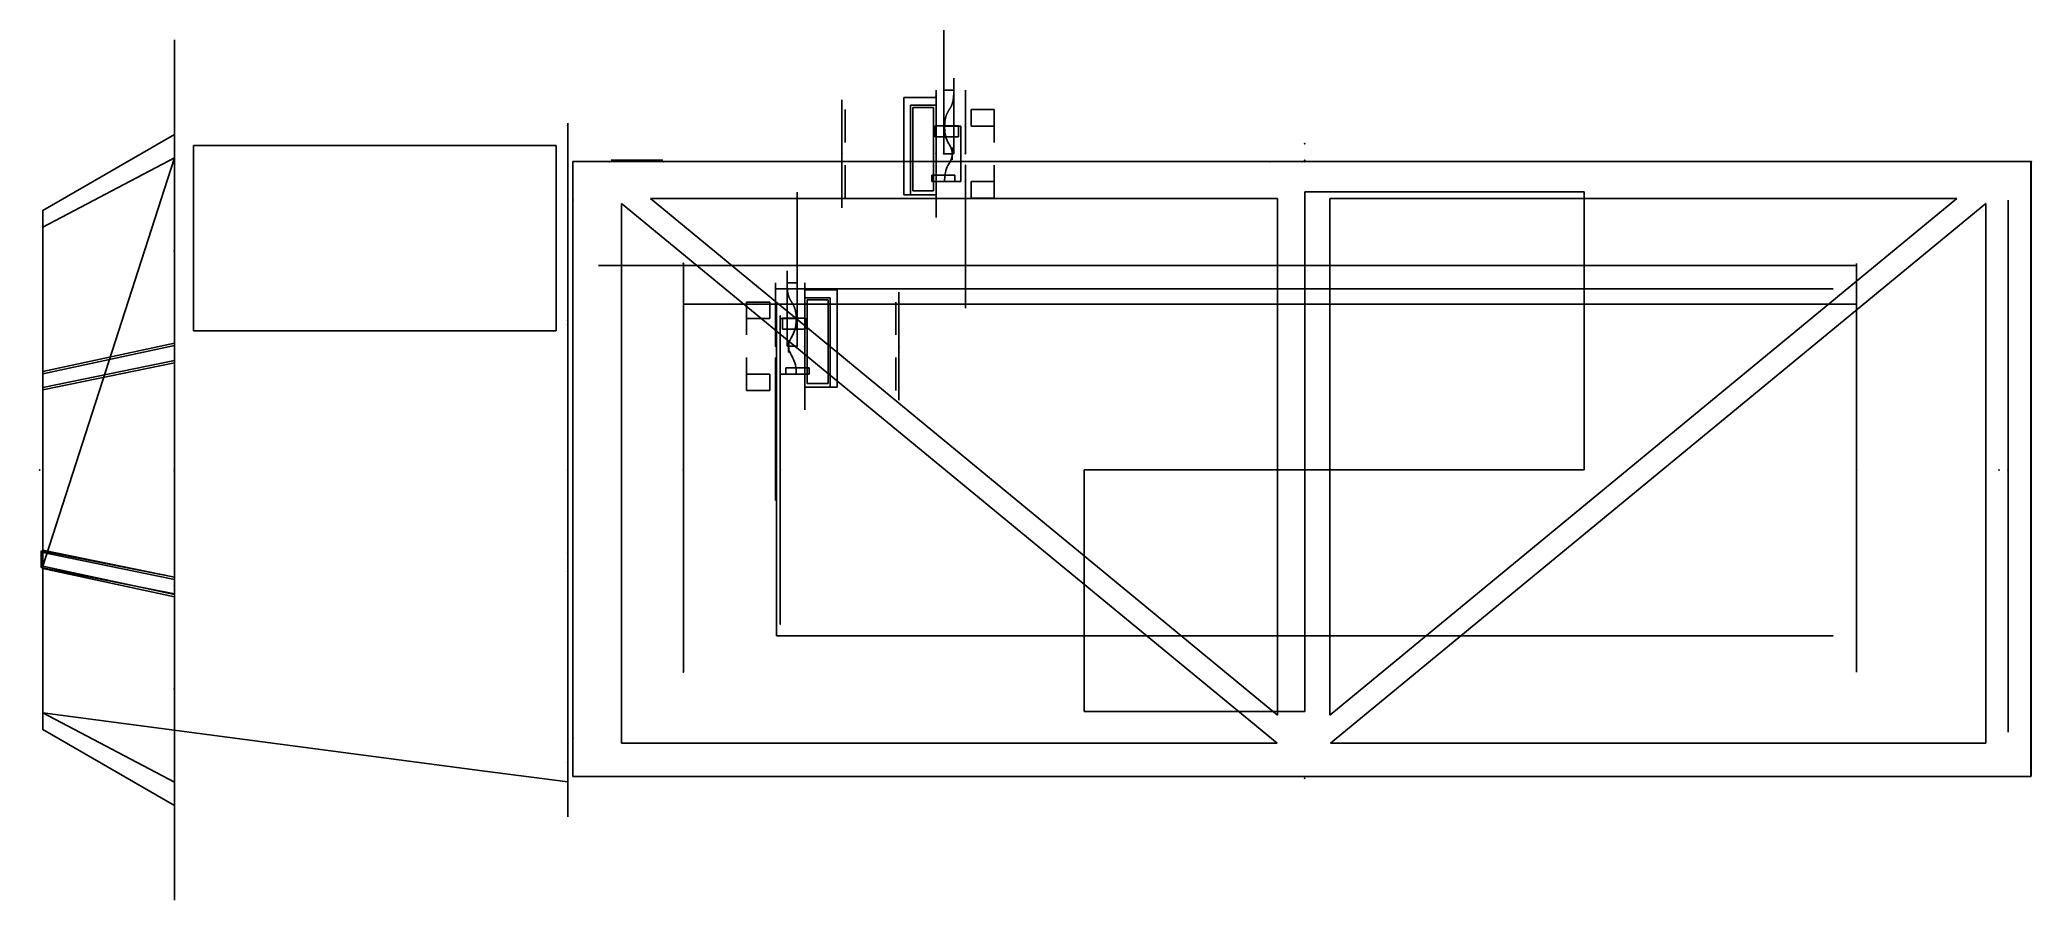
# Model space of a CAD drawing. Header units: centimetres. Extents: x -16.4 to 9.4, y -5.6 to 5.6.
import ezdxf

# ---------------------------------------------------------------- set-up
doc = ezdxf.new("R2010")
doc.units = ezdxf.units.CM
doc.header["$MEASUREMENT"] = 0
for name, color, linetype in [('Contact_Sketch1', 7, 'Continuous'), ('Contact_Sketch2', 7, 'Continuous'), ('Housing_Sketch1', 7, 'Continuous'), ('Housing_Sketch1 (1)', 7, 'Continuous'), ('Housing_Sketch2', 7, 'Continuous'), ('Housing_Sketch2 (1)', 7, 'Continuous'), ('Housing_Sketch4', 7, 'Continuous'), ('Housing_Sketch5', 7, 'Continuous'), ('Housing_Sketch8', 7, 'Continuous'), ('lipo battery 8000 mAh v2_Sketch1', 7, 'Continuous'), ('Test v12_Sketch1', 7, 'Continuous'), ('Test v12_Sketch10', 7, 'Continuous'), ('Test v12_Sketch11', 7, 'Continuous'), ('Test v12_Sketch12', 7, 'Continuous'), ('Test v12_Sketch14', 7, 'Continuous'), ('Test v12_Sketch15', 7, 'Continuous'), ('Test v12_Sketch16', 7, 'Continuous'), ('Test v12_Sketch17', 7, 'Continuous'), ('Test v12_Sketch18', 7, 'Continuous'), ('Test v12_Sketch19', 7, 'Continuous'), ('Test v12_Sketch2', 7, 'Continuous'), ('Test v12_Sketch20', 7, 'Continuous'), ('Test v12_Sketch21', 7, 'Continuous'), ('Test v12_Sketch22', 7, 'Continuous'), ('Test v12_Sketch23', 7, 'Continuous'), ('Test v12_Sketch24', 7, 'Continuous'), ('Test v12_Sketch25', 7, 'Continuous'), ('Test v12_Sketch26', 7, 'Continuous'), ('Test v12_Sketch27', 7, 'Continuous'), ('Test v12_Sketch28', 7, 'Continuous'), ('Test v12_Sketch29', 7, 'Continuous'), ('Test v12_Sketch3', 7, 'Continuous'), ('Test v12_Sketch30', 7, 'Continuous'), ('Test v12_Sketch31', 7, 'Continuous'), ('Test v12_Sketch32', 7, 'Continuous'), ('Test v12_Sketch33', 7, 'Continuous'), ('Test v12_Sketch34', 7, 'Continuous'), ('Test v12_Sketch35', 7, 'Continuous'), ('Test v12_Sketch36', 7, 'Continuous'), ('Test v12_Sketch37', 7, 'Continuous'), ('Test v12_Sketch38', 7, 'Continuous'), ('Test v12_Sketch39', 7, 'Continuous'), ('Test v12_Sketch4', 7, 'Continuous'), ('Test v12_Sketch40', 7, 'Continuous'), ('Test v12_Sketch41', 7, 'Continuous'), ('Test v12_Sketch42', 7, 'Continuous'), ('Test v12_Sketch43', 7, 'Continuous'), ('Test v12_Sketch44', 7, 'Continuous'), ('Test v12_Sketch45', 7, 'Continuous'), ('Test v12_Sketch46', 7, 'Continuous'), ('Test v12_Sketch47', 7, 'Continuous'), ('Test v12_Sketch48', 7, 'Continuous'), ('Test v12_Sketch49', 7, 'Continuous'), ('Test v12_Sketch5', 7, 'Continuous'), ('Test v12_Sketch50', 7, 'Continuous'), ('Test v12_Sketch51', 7, 'Continuous'), ('Test v12_Sketch52', 7, 'Continuous'), ('Test v12_Sketch53', 7, 'Continuous'), ('Test v12_Sketch54', 7, 'Continuous'), ('Test v12_Sketch55', 7, 'Continuous'), ('Test v12_Sketch6', 7, 'Continuous'), ('Test v12_Sketch7', 7, 'Continuous'), ('Test v12_Sketch8', 7, 'Continuous'), ('Test v12_Sketch9', 7, 'Continuous')]:
    doc.layers.add(name, color=color, linetype=linetype)

# ---------------------------------------------------------------- blocks, each defined once
blk = doc.blocks.new('lipobattery8000mAhv2')
at = {"layer": 'lipo battery 8000 mAh v2_Sketch1'}
for p, q in [((6.85, 2.15, -2), (-6.85, 2.15, -2)), ((-6.85, 2.15, 2), (6.85, 2.15, 2)), ((-6.85, 2.15, -2), (-6.85, 2.15, 2)), ((6.85, 2.15, 2), (6.85, 2.15, -2))]:
    blk.add_line(p, q, dxfattribs=at)
blk.add_point((0, 2.15), dxfattribs=at)
blk = doc.blocks.new('Housing')
at = {"layer": 'Housing_Sketch1'}
for p, q in [((-0.04, 0), (-0.04, 0.388)), ((0, 0.465), (0.36, 0.465)), ((0, 0.465), (0, 0)), ((0, 0.388), (0, 0)), ((0, 0.388), (0.36, 0.388)), ((0, 0.365), (0.36, 0.365)), ((0, 0.308), (0.36, 0.308)), ((0.04, 0), (0.04, 0.388)), ((-2, 0), (-0.25, 0)), ((0, 0), (0.04, 0)), ((0.825, 0), (0.668, 0))]:
    blk.add_line(p, q, dxfattribs=at)
for radius in [0.465, 0.388, 0.365, 0.308]:
    blk.add_arc((0.36, 0), radius, 0, 90, dxfattribs=at)
blk.add_point((0, 0), dxfattribs=at)
blk.add_point((0, 0), dxfattribs=at)
at = {"layer": 'Housing_Sketch1 (1)'}
for p, q in [((-0.47, 0.322, 1.6), (-0.7, 0.13, 1.6)), ((0.7, 0.322, 1.6), (-0.47, 0.322, 1.6)), ((0.7, -0.323, 1.6), (0.7, 0.322, 1.6)), ((-0.7, 0.13, 1.6), (-0.7, -0.13, 1.6)), ((-0.063, 0.21, 1.6), (0.062, 0.21, 1.6)), ((-0.063, 0.21, 1.6), (0.062, -0.21, 1.6)), ((-0.063, -0.21, 1.6), (-0.063, 0.21, 1.6)), ((0.062, 0.21, 1.6), (-0.063, -0.21, 1.6)), ((0.062, 0.21, 1.6), (0.062, -0.21, 1.6)), ((-0.7, -0.13, 1.6), (-0.47, -0.323, 1.6)), ((-0.095, -0.21, 1.6), (-0.095, -0.323, 1.6)), ((0.095, -0.21, 1.6), (-0.095, -0.21, 1.6)), ((-0.095, -0.323, 1.6), (0.095, -0.21, 1.6)), ((0.095, -0.323, 1.6), (-0.095, -0.21, 1.6)), ((0.062, -0.21, 1.6), (-0.063, -0.21, 1.6)), ((0.095, -0.323, 1.6), (0.095, -0.21, 1.6)), ((-0.47, -0.323, 1.6), (0.7, -0.323, 1.6)), ((-0.095, -0.323, 1.6), (0.095, -0.323, 1.6))]:
    blk.add_line(p, q, dxfattribs=at)
for centre in [(-0.36, 0, 1.6), (0.36, 0, 1.6)]:
    blk.add_circle(centre, 0.215, dxfattribs=at)
for p in [(0, 0, 1.6), (0, 0, 1.6), (0, -0.266, 1.6)]:
    blk.add_point(p, dxfattribs=at)
at = {"layer": 'Housing_Sketch2'}
for p, q in [((0, 0.25, 0.28), (0, 2, 0.28)), ((0, 0.465, 0.28), (0.36, 0.465, 0.28)), ((0, 0.365, 0.28), (0, 0, 0.28)), ((0.36, 0.365, 0.28), (0, 0.365, 0.28)), ((0.04, 0, 0.28), (0.04, 0.308, 0.28)), ((0.04, 0.308, 0.28), (0.36, 0.308, 0.28)), ((0.18, 0.465, 0.28), (0.65, 0.465, 0.28)), ((0.825, 0, 0.28), (0.825, 0.29, 0.28)), ((0, 0, 0.28), (0.04, 0, 0.28)), ((0, 0, 0.28), (0.725, 0, 0.28)), ((2, 0, 0.28), (0.25, 0, 0.28)), ((0.668, 0, 0.28), (0.725, 0, 0.28))]:
    blk.add_line(p, q, dxfattribs=at)
for centre, radius, end in [((0.36, 0, 0.28), 0.465, 90), ((0.36, 0, 0.28), 0.365, 90), ((0.36, 0, 0.28), 0.308, 90), ((0.65, 0.29, 0.28), 0.175, 90), ((0.36, 0, 0.28), 0.215, 180)]:
    blk.add_arc(centre, radius, 0, end, dxfattribs=at)
blk.add_point((0, 0, 0.28), dxfattribs=at)
at = {"layer": 'Housing_Sketch2 (1)'}
for p, q in [((-0.53, -0.407, 0.38), (0.73, -0.407, 0.38)), ((-0.53, -0.407, 0.8), (-0.53, -0.407, 0.38)), ((-0.53, -0.407, 0.38), (0.63, -0.407, 0.38)), ((0.73, -0.407, 0.8), (-0.53, -0.407, 0.8)), ((-0.53, -0.407, 0.71), (-0.53, -0.407, 0.38)), ((0.63, -0.407, 0.71), (-0.53, -0.407, 0.71)), ((-0.481, -0.407, 0.412), (0.601, -0.407, 0.412)), ((0.601, -0.407, 0.682), (-0.481, -0.407, 0.682)), ((-0.481, -0.407, 0.682), (-0.481, -0.407, 0.412)), ((0.601, -0.407, 0.412), (0.601, -0.407, 0.682)), ((0.63, -0.407, 0.38), (0.63, -0.407, 0.71)), ((0.73, -0.407, 0.38), (0.73, -0.407, 0.8))]:
    blk.add_line(p, q, dxfattribs=at)
blk.add_point((0, -0.407), dxfattribs=at)
at = {"layer": 'Housing_Sketch4'}
for p, q in [((0.08, 0.465, 0.17), (-0.08, 0.465, 0.17)), ((0, 0.465, 0.28), (0.36, 0.465, 0.28)), ((0.36, 0.465, 0.15), (0, 0.465, 0.15)), ((0, 0.465, 0.15), (0, 0.465, 0.28)), ((0.47, 0.465, 0.268), (0.25, 0.465, 0.272)), ((0.36, 0.465, 0.15), (0.825, 0.465, 0.15)), ((0.36, 0.465, 0.15), (0.36, 0.465, 0.28)), ((0.825, 0.465, 0.28), (0.36, 0.465, 0.28)), ((0.98, 0.465, 0.15), (0.67, 0.465, 0.15)), ((0.825, 0.465, 0.28), (0.825, 0.465, 0.15))]:
    blk.add_line(p, q, dxfattribs=at)
blk.add_open_spline([(0.825, 0.465, 0.15), (0.791, 0.465, 0.15), (0.731, 0.465, 0.152), (0.663, 0.465, 0.161), (0.606, 0.465, 0.185), (0.557, 0.465, 0.222), (0.493, 0.465, 0.256), (0.392, 0.465, 0.275), (0.27, 0.465, 0.271), (0.181, 0.465, 0.244), (0.118, 0.465, 0.208), (0.078, 0.465, 0.183), (0.043, 0.465, 0.172), (0.015, 0.465, 0.17), (0, 0.465, 0.17)], degree=5, dxfattribs=at)
blk.add_point((0, 0.465), dxfattribs=at)
at = {"layer": 'Housing_Sketch5'}
for p, q in [((-0.825, 0.29, 0.38), (-0.825, -0.29, 0.38)), ((-0.7, 0.13, 0.38), (-0.47, 0.322, 0.38)), ((0.65, 0.465, 0.38), (-0.65, 0.465, 0.38)), ((-0.53, 0.407, 0.38), (0.73, 0.407, 0.38)), ((-0.47, 0.322, 0.38), (0.7, 0.322, 0.38)), ((0.7, 0.322, 0.38), (0.7, 0, 0.38)), ((0.78, 0.357, 0.38), (0.78, 0, 0.38)), ((0.825, -0.29, 0.38), (0.825, 0.29, 0.38)), ((-0.78, 0, 0.38), (-0.78, 0.157, 0.38)), ((-0.78, 0, 0.38), (-0.7, 0, 0.38)), ((-0.7, 0, 0.38), (-0.7, 0.13, 0.38)), ((-0.7, 0, 0.38), (-0.575, 0, 0.38)), ((-0.145, 0, 0.38), (0.145, 0, 0.38)), ((0, 0, 0.38), (0, 0.14, 0.38)), ((0.7, 0, 0.38), (0.575, 0, 0.38)), ((0.7, 0, 0.38), (0.78, 0, 0.38)), ((-0.65, -0.465, 0.38), (0.65, -0.465, 0.38))]:
    blk.add_line(p, q, dxfattribs=at)
for centre in [(-0.36, 0, 0.38), (0.36, 0, 0.38)]:
    blk.add_circle(centre, 0.215, dxfattribs=at)
for centre, radius, start, end in [((-0.65, 0.29, 0.38), 0.175, 90, 180), ((-0.53, 0.157, 0.38), 0.25, 90, 180), ((0.65, 0.29, 0.38), 0.175, 0, 90), ((0.73, 0.357, 0.38), 0.05, 0, 90), ((-0.65, -0.29, 0.38), 0.175, 180, 270), ((0.65, -0.29, 0.38), 0.175, 270, 0)]:
    blk.add_arc(centre, radius, start, end, dxfattribs=at)
for p in [(0, 0, 0.38), (0, 0, 0.38), (0, 0, 0.38), (0.748, 0, 0.38)]:
    blk.add_point(p, dxfattribs=at)
at = {"layer": 'Housing_Sketch8'}
for p, q in [((-0.36, 0.365, 0.06), (-0.36, 0.365, 0.27)), ((-0.279, 0.365, 0.136), (-0.36, 0.365, 0.136)), ((-0.36, 0.365, 0.136), (-0.36, 0.365, 0.436)), ((-0.36, 0.365, 0.436), (-0.279, 0.365, 0.436)), ((0.36, 0.365, 0.06), (-0.36, 0.365, 0.06)), ((-0.279, 0.365, 0.436), (-0.279, 0.365, 0.136)), ((0.363, 0.365, 0.09), (0.222, 0.365, 0.09)), ((0.222, 0.365, 0.09), (0.222, 0.365, 0.39)), ((0.222, 0.365, 0.39), (0.363, 0.365, 0.39)), ((0.36, 0.365, 0.27), (0.36, 0.365, 0.06)), ((0.363, 0.365, 0.39), (0.363, 0.365, 0.09))]:
    blk.add_line(p, q, dxfattribs=at)
for points in [[(-0.36, 0.365, 0.27), (-0.335, 0.365, 0.27), (-0.29, 0.365, 0.27), (-0.204, 0.365, 0.25), (-0.176, 0.365, 0.238), (-0.122, 0.365, 0.211), (-0.099, 0.365, 0.195), (-0.053, 0.365, 0.176), (-0.03, 0.365, 0.17), (0, 0.365, 0.17)], [(0.36, 0.365, 0.27), (0.335, 0.365, 0.27), (0.29, 0.365, 0.27), (0.204, 0.365, 0.25), (0.176, 0.365, 0.238), (0.122, 0.365, 0.211), (0.099, 0.365, 0.195), (0.053, 0.365, 0.176), (0.03, 0.365, 0.17), (0, 0.365, 0.17)]]:
    blk.add_open_spline(points, degree=3, knots=[-0.4137535, -0.4137535, -0.4137535, -0.4137535, -0.2936128, -0.2936128, -0.2034874, -0.2034874, -0.0907369, -0.0907369, 0, 0, 0, 0], dxfattribs=at)
blk.add_point((0, 0.365), dxfattribs=at)
blk = doc.blocks.new('Contact')
at = {"layer": 'Contact_Sketch1'}
for radius in [0.2135, 0.17]:
    blk.add_circle((0.36, 0), radius, dxfattribs=at)
blk.add_point((0, 0), dxfattribs=at)
at = {"layer": 'Contact_Sketch2'}
for p, q in [((0.5735, 0, -0.375), (0.1465, 0, -0.375)), ((0.1465, 0, 1.56), (0.5735, 0, 1.56)), ((0.5735, 0, -0.375), (0.36, 0, -0.375)), ((0.36, 0, -0.075), (0.5735, 0, -0.075)), ((0.36, 0, -0.375), (0.36, 0, -0.075)), ((0.5735, 0, -0.075), (0.5735, 0, -0.375))]:
    blk.add_line(p, q, dxfattribs=at)
for p in [(0, 0), (0.36, 0), (0.36, 0)]:
    blk.add_point(p, dxfattribs=at)
blk = doc.blocks.new('XT60H-Fv3v1')
at = {"extrusion": (-2.40086e-15, -1, 3.16414e-15)}
for name, rotation in [('Housing', 270.0000000000003), ('Contact', 270.0000000000003), ('Contact', 90.00000000000037)]:
    blk.add_blockref(name, (-8.5, 0, -4.1), dxfattribs=dict(at, rotation=rotation))
blk = doc.blocks.new('XT60H-Mv5v1')
at = {"extrusion": (-2.19626e-16, 1, -1.19349e-15)}
for name, rotation in [('Housing', 89.99999999999962), ('Contact', 89.99999999999962), ('Contact', 269.9999999999996)]:
    blk.add_blockref(name, (8.5, -0.034, 1.638), dxfattribs=dict(at, rotation=rotation))

msp = doc.modelspace()

# ---------------------------------------------------------------- linework, layer by layer
at = {"layer": 'Test v12_Sketch1'}
for p, q in [((7.154, 2.15, 2.804), (-8.056, 2.15, 2.804)), ((-8.056, 2.15, 2.804), (-8.056, 2.15, -2.853)), ((-8.056, 2.15, -2.853), (7.154, 2.15, -2.853)), ((-6.85, 2.15, -2), (-6.85, 2.15, 2)), ((6.85, 2.15, -2), (-6.85, 2.15, -2)), ((-6.85, 2.15, 2), (6.85, 2.15, 2)), ((6.85, 2.15, 2), (6.85, 2.15, -2)), ((7.154, 2.15, -2.853), (7.154, 2.15, 2.804))]:
    msp.add_line(p, q, dxfattribs=at)
msp.add_point((0, 2.15), dxfattribs=at)
at = {"layer": 'Test v12_Sketch10'}
msp.add_point((0, 0, -4), dxfattribs=at)
at = {"layer": 'Test v12_Sketch11'}
msp.add_point((0, 0, 4), dxfattribs=at)
at = {"layer": 'Test v12_Sketch12'}
for p, q in [((-9.49, 3.999, -4), (0.15, 3.999, -4)), ((-9.49, -3.974, -4), (-9.49, 3.999, -4)), ((0.15, 3.999, -4), (4.246, 3.999, -4)), ((4.246, 3.999, -4), (9.412, 3.999, -4)), ((9.412, 3.999, -4), (9.412, -3.974, -4)), ((-8.86, -3.543, -4), (-8.86, 3.457, -4)), ((-0.36, -3.543, -4), (-8.86, 3.457, -4)), ((-8.481, 3.519, -4), (-0.353, -3.181, -4)), ((-8.481, 3.519, -4), (-0.353, 3.519, -4)), ((-0.353, 3.519, -4), (-8.481, 3.519, -4)), ((-0.353, -3.181, -4), (-0.353, 3.519, -4)), ((8.453, 3.519, -4), (0.326, 3.519, -4)), ((8.453, 3.519, -4), (0.326, -3.181, -4)), ((0.326, -3.181, -4), (0.326, 3.519, -4)), ((0.332, -3.543, -4), (8.832, 3.457, -4)), ((8.832, -3.543, -4), (8.832, 3.457, -4)), ((-8.86, -3.543, -4), (-0.36, -3.543, -4)), ((8.832, -3.543, -4), (0.332, -3.543, -4)), ((9.412, -3.974, -4), (-9.49, -3.974, -4))]:
    msp.add_line(p, q, dxfattribs=at)
msp.add_point((0, 0, -4), dxfattribs=at)
at = {"layer": 'Test v12_Sketch14'}
msp.add_point((0, 4), dxfattribs=at)
at = {"layer": 'Test v12_Sketch15'}
msp.add_point((0, -4), dxfattribs=at)
at = {"layer": 'Test v12_Sketch16'}
for p, q in [((-9.488, 4, 4.024), (-9.488, 4, -4.003)), ((-9.488, 4, -4.003), (9.418, 4, -4.003)), ((9.418, 4, 4.024), (-9.488, 4, 4.024)), ((9.418, 4, -4.003), (9.418, 4, 4.024))]:
    msp.add_line(p, q, dxfattribs=at)
msp.add_point((-0.451, 4, -0.024), dxfattribs=at)
at = {"layer": 'Test v12_Sketch17'}
for p, q in [((-9.01, 4, 0.844), (-8.31, 4, 0.844)), ((-8.31, 4, -0.756), (-9.01, 4, -0.756)), ((-9.01, 4, -0.756), (-9.01, 4, 0.844)), ((-8.31, 4, 0.844), (-8.31, 4, -0.756))]:
    msp.add_line(p, q, dxfattribs=at)
msp.add_point((-0.035, 4, 0.011), dxfattribs=at)
at = {"layer": 'Test v12_Sketch18'}
for p, q in [((-8.992, 4.016, -0.448), (-8.992, 4.016, 0.678)), ((-8.759, 4.016, -0.693), (-8.983, 4.016, -0.469)), ((-8.962, 4.016, 0.708), (-8.352, 4.016, 0.708)), ((-8.842, 4.016, -0.072), (-8.442, 4.016, -0.072)), ((-8.842, 4.016, 0.078), (-8.842, 4.016, -0.072)), ((-8.442, 4.016, 0.078), (-8.842, 4.016, 0.078)), ((-8.576, 4.016, -0.702), (-8.738, 4.016, -0.702)), ((-8.331, 4.016, -0.469), (-8.555, 4.016, -0.693)), ((-8.322, 4.016, 0.078), (-8.442, 4.016, 0.078)), ((-8.442, 4.016, -0.072), (-8.322, 4.016, -0.072)), ((-8.322, 4.016, -0.072), (-8.322, 4.016, -0.448)), ((-8.322, 4.016, 0.678), (-8.322, 4.016, 0.078))]:
    msp.add_line(p, q, dxfattribs=at)
at = {"layer": 'Test v12_Sketch18', "extrusion": (2.29678e-14, 1, -5.10703e-14)}
for centre in [(8.657, 0.363, 4.016), (8.657, -0.357, 4.016)]:
    msp.add_circle(centre, 0.217, dxfattribs=at)
for centre, start, end in [((8.962, 0.678, 4.016), 0, 90), ((8.576, -0.672, 4.016), 225, 270), ((8.352, -0.448, 4.016), 180, 225)]:
    msp.add_arc(centre, 0.03, start, end, dxfattribs=at)
at = {"layer": 'Test v12_Sketch18', "extrusion": (4.39024e-14, 1, -3.01357e-14)}
msp.add_arc((8.962, -0.448, 4.016), 0.03, 315, 360, dxfattribs=at)
at = {"layer": 'Test v12_Sketch18', "extrusion": (2.29678e-14, 1, -8.06762e-14)}
msp.add_arc((8.738, -0.672, 4.016), 0.03, 270, 315, dxfattribs=at)
at = {"layer": 'Test v12_Sketch18', "extrusion": (2.29678e-14, 1, -2.14643e-14)}
msp.add_arc((8.352, 0.678, 4.016), 0.03, 90, 180, dxfattribs=at)
at = {"layer": 'Test v12_Sketch18'}
msp.add_point((0, 4.016), dxfattribs=at)
at = {"layer": 'Test v12_Sketch19'}
for p, q in [((-9.556, 4.499, 4.219), (-9.556, 4.499, -4.242)), ((-9.556, 4.142, -5.008), (-9.556, 1.709, -7.049)), ((-9.556, 4.142, 4.985), (-9.556, 1.74, 7.001)), ((-9.556, 3.999, 3.864), (-9.556, 3.999, -4.073)), ((-9.556, 3.71, 4.568), (-9.556, 1.59, 6.442)), ((-9.556, 3.642, -4.839), (-9.556, 1.603, -6.549)), ((-9.556, -1.388, 7.118), (-9.556, 1.419, 7.118)), ((-9.556, 1.388, -7.166), (-9.556, -1.419, -7.166)), ((-9.556, 1.282, -6.666), (-9.556, -1.414, -6.666)), ((-9.556, -1.209, 6.618), (-9.556, 1.126, 6.618)), ((-9.556, -3.642, 4.79), (-9.556, -1.659, 6.454)), ((-9.556, -4.142, 4.96), (-9.556, -1.71, 7.001)), ((-9.556, -4.142, -5.034), (-9.556, -1.74, -7.049)), ((-9.556, -3.762, -4.765), (-9.556, -1.744, -6.542)), ((-9.556, -3.999, -4.24), (-9.556, -3.999, 4.024)), ((-9.556, -4.499, -4.268), (-9.556, -4.499, 4.194))]:
    msp.add_line(p, q, dxfattribs=at)
at = {"layer": 'Test v12_Sketch19', "extrusion": (-1, 0, 0)}
for centre, radius, start, end in [((-3.499, 4.219, 9.556), 1, 130, 180), ((-3.499, -4.242, 9.556), 1, 180, 230), ((-2.999, -4.073, 9.556), 1, 180, 230), ((-2.999, 3.864, 9.556), 1, 135.2797, 180), ((-1.419, 6.618, 9.556), 0.5, 90, 130), ((-1.388, -6.666, 9.556), 0.5, 230, 270), ((-1.282, -6.166, 9.556), 0.5, 230, 270), ((-1.126, 5.918, 9.556), 0.7, 90, 131.4913), ((1.209, 5.918, 9.556), 0.7, 50, 90), ((1.388, 6.618, 9.556), 0.5, 49.9569, 90), ((1.414, -6.166, 9.556), 0.5, 270, 311.3665), ((1.419, -6.666, 9.556), 0.5, 270, 310), ((2.999, 4.024, 9.556), 1, 0, 50), ((3.299, -4.24, 9.556), 0.7, 311.3665, 360), ((3.499, -4.268, 9.556), 1, 310, 0), ((3.499, 4.194, 9.556), 1, 0, 50)]:
    msp.add_arc(centre, radius, start, end, dxfattribs=at)
at = {"layer": 'Test v12_Sketch19'}
for p in [(-9.556, 4.463, -4.15), (-9.556, 1.935, -6.271), (-9.556, 1.889, -6.899), (-9.556, 0, -0.024), (-9.556, -1.078, -7.605), (-9.556, -1.319, -6.916), (-9.556, -3.795, -4.736)]:
    msp.add_point(p, dxfattribs=at)
at = {"layer": 'Test v12_Sketch2'}
for p, q in [((-6.85, -2.15, -2), (6.85, -2.15, -2)), ((6.85, -2.15, 2), (-6.85, -2.15, 2)), ((-6.85, -2.15, 2), (6.85, -2.15, 2)), ((6.85, -2.15, -2), (-6.85, -2.15, -2)), ((-6.85, -2.15, -2), (-6.85, -2.15, 2)), ((-6.85, -2.15, 2), (-6.85, -2.15, -2)), ((6.85, -2.15, -2), (6.85, -2.15, 2)), ((6.85, -2.15, 2), (6.85, -2.15, -2))]:
    msp.add_line(p, q, dxfattribs=at)
msp.add_point((0, -2.15), dxfattribs=at)
at = {"layer": 'Test v12_Sketch20'}
msp.add_point((0, 0), dxfattribs=at)
at = {"layer": 'Test v12_Sketch21'}
msp.add_point((0, 0), dxfattribs=at)
at = {"layer": 'Test v12_Sketch22'}
for p, q in [((-14.656, 1.644, 6.886), (-14.656, 4.046, 4.871)), ((-14.656, 1.419, 6.968), (-16.361, 1.071, 5.983)), ((-14.656, -1.388, 6.968), (-14.656, 1.419, 6.968)), ((-16.361, -1.041, 5.983), (-16.361, 1.071, 5.983)), ((-14.656, -1.388, 6.968), (-16.361, -1.041, 5.983)), ((-14.656, -1.388, 6.968), (-14.656, -3.388, 6.968)), ((-14.656, -1.388, 6.968), (-14.656, -1.613, 6.886))]:
    msp.add_line(p, q, dxfattribs=at)
for p in [(-14.656, 4.046, 4.871), (-14.656, 1.644, 6.886), (-14.656, 1.419, 6.968), (-14.656, 0.015, 6.968), (-14.656, -1.388, 6.968), (-14.656, -1.613, 6.886)]:
    msp.add_point(p, dxfattribs=at)
at = {"layer": 'Test v12_Sketch23'}
for p, q in [((-14.656, 4.046, 4.871), (-14.656, 5.578, 3.585)), ((-14.656, 4.046, 4.871), (-14.656, 4.349, 4.219)), ((-14.656, 4.046, 4.871), (-16.361, 3.147, 4.339)), ((-14.656, 1.644, 6.886), (-14.656, 4.046, 4.871)), ((-14.656, 1.644, 6.886), (-14.656, 4.046, 4.871)), ((-16.361, 1.277, 5.908), (-16.361, 3.147, 4.339)), ((-14.656, 1.644, 6.886), (-16.361, 1.277, 5.908)), ((-16.361, 1.071, 5.983), (-16.361, 1.277, 5.908))]:
    msp.add_line(p, q, dxfattribs=at)
for p in [(-14.656, 4.349, 4.219), (-14.656, 4.046, 4.871), (-14.656, 2.845, 5.878), (-14.656, 1.644, 6.886), (-16.361, 1.071, 5.983)]:
    msp.add_point(p, dxfattribs=at)
at = {"layer": 'Test v12_Sketch24'}
for p, q in [((-16.361, -1.041, 5.983), (-16.361, -1.246, 5.908)), ((-16.361, -1.041, 5.983), (-16.361, -1.246, 5.908)), ((-14.656, -1.388, 6.968), (-16.361, -1.041, 5.983)), ((-16.361, -1.041, 5.983), (-16.361, -1.246, 5.908)), ((-14.656, -1.388, 6.968), (-16.361, -1.041, 5.983)), ((-16.361, -1.041, 5.983), (-16.361, -1.246, 5.908)), ((-14.656, -1.388, 6.968), (-16.361, -1.041, 5.983)), ((-16.361, -1.041, 5.983), (-16.361, -1.246, 5.908)), ((-16.361, -1.041, 5.983), (-16.361, -1.246, 5.908)), ((-16.361, -1.041, 5.983), (-16.361, -1.246, 5.908)), ((-14.656, -1.388, 6.968), (-16.361, -1.041, 5.983)), ((-14.656, -1.613, 6.886), (-16.361, -1.246, 5.908)), ((-16.361, -1.246, 5.908), (-14.656, -1.613, 6.886)), ((-16.361, -1.246, 5.908), (-14.656, -1.613, 6.886)), ((-16.361, -1.246, 5.908), (-14.656, -1.613, 6.886)), ((-14.656, -1.613, 6.886), (-16.361, -1.246, 5.908)), ((-16.361, -1.246, 5.908), (-16.361, -3.147, 4.314)), ((-14.656, -1.613, 6.886), (-14.656, -1.388, 6.968)), ((-14.656, -1.613, 6.886), (-14.656, -1.388, 6.968)), ((-14.656, -1.613, 6.886), (-14.656, -1.388, 6.968)), ((-14.656, -1.388, 6.968), (-14.656, -1.613, 6.886)), ((-14.656, -4.046, 4.845), (-14.656, -1.613, 6.886)), ((-14.656, -1.613, 6.886), (-14.656, -3.145, 5.6)), ((-14.656, -4.046, 4.845), (-16.361, -3.147, 4.314)), ((-14.656, -4.046, 4.845), (-14.656, -5.578, 3.559))]:
    msp.add_line(p, q, dxfattribs=at)
for p in [(-16.361, -1.041, 5.983), (-14.656, -1.388, 6.968), (-14.656, -1.388, 6.968), (-14.656, -1.613, 6.886), (-14.656, -2.829, 5.865), (-14.656, -4.046, 4.845)]:
    msp.add_point(p, dxfattribs=at)
at = {"layer": 'Test v12_Sketch25'}
for p, q in [((-16.361, -3.364, 3.846), (-16.361, -3.147, 4.314)), ((-16.361, -3.364, 3.846), (-16.361, -3.364, -3.921)), ((-14.656, -4.349, 4.194), (-16.361, -3.364, 3.846)), ((-14.656, -4.349, -4.268), (-16.361, -3.364, -3.921)), ((-14.656, -4.349, -4.268), (-14.656, -4.349, -6.268)), ((-14.656, -4.349, 4.194), (-14.656, -4.349, 2.194)), ((-14.656, -4.349, 4.194), (-14.656, -4.349, -4.268))]:
    msp.add_line(p, q, dxfattribs=at)
for p in [(-16.361, -3.147, 4.314), (-14.656, -4.349, -0.037), (-14.656, -4.349, 4.194), (-14.656, -4.349, -4.268)]:
    msp.add_point(p, dxfattribs=at)
at = {"layer": 'Test v12_Sketch26'}
for p, q in [((-14.656, -1.644, -6.935), (-14.656, -0.112, -8.22)), ((-16.361, -1.277, -5.957), (-16.361, -3.147, -4.388)), ((-14.656, -1.644, -6.935), (-16.361, -1.277, -5.957)), ((-14.656, -1.644, -6.935), (-14.656, -4.046, -4.919)), ((-16.361, -3.364, -3.921), (-16.361, -3.147, -4.388)), ((-14.656, -4.046, -4.919), (-16.361, -3.147, -4.388))]:
    msp.add_line(p, q, dxfattribs=at)
for p in [(-14.656, -1.644, -6.935), (-14.656, -2.845, -5.927), (-16.361, -3.364, -3.921), (-14.656, -4.046, -4.919)]:
    msp.add_point(p, dxfattribs=at)
at = {"layer": 'Test v12_Sketch27'}
for p, q in [((-14.656, 1.388, -7.016), (-14.656, 3.388, -7.016)), ((-14.656, 1.388, -7.016), (-16.361, 1.041, -6.032)), ((-14.656, 1.388, -7.016), (-14.656, -1.419, -7.016)), ((-16.361, 1.041, -6.032), (-16.361, -1.071, -6.032)), ((-16.361, -1.277, -5.957), (-16.361, -1.071, -6.032)), ((-16.361, -1.277, -5.957), (-16.361, -1.071, -6.032)), ((-16.361, -1.071, -6.032), (-14.656, -1.419, -7.016)), ((-16.361, -1.277, -5.957), (-16.361, -1.071, -6.032)), ((-16.361, -1.071, -6.032), (-14.656, -1.419, -7.016)), ((-14.656, -1.419, -7.016), (-16.361, -1.071, -6.032)), ((-14.656, -1.644, -6.935), (-16.361, -1.277, -5.957)), ((-14.656, -1.644, -6.935), (-16.361, -1.277, -5.957)), ((-14.656, -1.464, -7), (-14.656, -1.419, -7.016)), ((-14.656, -1.419, -7.016), (-14.656, -1.644, -6.935)), ((-14.656, -1.419, -7.016), (-14.656, -1.644, -6.935)), ((-14.656, -1.419, -7.016), (-14.656, -1.644, -6.935))]:
    msp.add_line(p, q, dxfattribs=at)
for p in [(-14.656, 1.388, -7.016), (-14.656, -0.015, -7.016), (-16.361, -1.277, -5.957), (-14.656, -1.419, -7.016), (-14.656, -1.644, -6.935)]:
    msp.add_point(p, dxfattribs=at)
at = {"layer": 'Test v12_Sketch28'}
for p, q in [((-14.656, 4.046, -4.893), (-16.361, 3.147, -4.362)), ((-14.656, 4.046, -4.893), (-14.656, 1.613, -6.935)), ((-14.656, 4.046, -4.893), (-14.656, 2.514, -6.179)), ((-16.361, 3.147, -4.362), (-16.361, 1.246, -5.957)), ((-14.656, 1.613, -6.935), (-16.361, 1.246, -5.957)), ((-16.361, 1.246, -5.957), (-14.656, 1.613, -6.935)), ((-16.361, 1.246, -5.957), (-14.656, 1.613, -6.935)), ((-14.656, 1.613, -6.935), (-14.656, 1.388, -7.016)), ((-14.656, 1.388, -7.016), (-16.361, 1.041, -6.032)), ((-14.656, 1.388, -7.016), (-16.361, 1.041, -6.032)), ((-16.361, 1.041, -6.032), (-16.361, 1.246, -5.957))]:
    msp.add_line(p, q, dxfattribs=at)
for p in [(-14.656, 4.046, -4.893), (-14.656, 2.829, -5.914), (-14.656, 1.613, -6.935), (-14.656, 1.388, -7.016), (-14.656, 1.388, -7.016), (-16.361, 1.041, -6.032)]:
    msp.add_point(p, dxfattribs=at)
at = {"layer": 'Test v12_Sketch29'}
for p, q in [((-14.656, 4.349, -4.242), (-16.361, 3.364, -3.895)), ((-14.656, 4.349, 4.219), (-16.361, 3.364, 3.872)), ((-14.656, 4.349, 4.219), (-16.361, 3.364, 3.872)), ((-14.656, 4.046, 4.871), (-14.656, 4.349, 4.219)), ((-14.656, 4.349, 4.219), (-14.656, 4.349, -4.242)), ((-14.656, 4.349, 4.219), (-14.656, 4.349, 2.219)), ((-14.656, 4.046, 4.871), (-14.656, 4.349, 4.219)), ((-16.361, 3.147, 4.339), (-14.656, 4.046, 4.871)), ((-16.361, 3.147, 4.289), (-14.656, 4.046, 4.871)), ((-16.361, 3.147, 4.339), (-14.656, 4.046, 4.871)), ((-16.361, 3.364, 3.872), (-16.361, 3.364, -3.895)), ((-16.361, 3.147, 4.339), (-16.361, 3.364, 3.872)), ((-16.361, 3.364, 3.872), (-16.361, 3.147, 4.339)), ((-16.361, 3.364, 3.872), (-16.361, 3.147, 4.339)), ((-16.361, 3.147, 4.339), (-16.361, 3.364, 3.872)), ((-16.361, 3.364, 3.872), (-16.361, 3.147, 4.339)), ((-16.361, 3.147, -4.362), (-16.361, 3.364, -3.895))]:
    msp.add_line(p, q, dxfattribs=at)
for p in [(-14.656, 4.349, -0.011), (-14.656, 4.349, -4.242), (-14.656, 4.349, 4.219), (-14.656, 4.046, 4.871), (-16.361, 3.147, -4.362), (-16.361, 3.147, 4.339)]:
    msp.add_point(p, dxfattribs=at)
at = {"layer": 'Test v12_Sketch3'}
for p, q in [((6.85, 2.15, -2), (-6.85, 2.15, -2)), ((-6.85, 2.15, 2), (6.85, 2.15, 2)), ((-6.85, 2.15, 2), (-6.85, 2.15, -2)), ((6.85, 2.15, 2), (-6.85, 2.15, 2)), ((-6.85, 2.15, -2), (-6.85, 2.15, 2)), ((-6.85, 2.15, -2), (6.85, 2.15, -2)), ((6.85, 2.15, -2), (6.85, 2.15, 2)), ((6.85, 2.15, 2), (6.85, 2.15, -2))]:
    msp.add_line(p, q, dxfattribs=at)
msp.add_point((0, 2.15), dxfattribs=at)
at = {"layer": 'Test v12_Sketch30'}
for p, q in [((-16.361, 3.147, 4.339), (-16.361, 3.364, 3.872)), ((-16.361, 3.364, 3.872), (-16.361, 3.364, -3.895)), ((-16.361, 3.364, -3.895), (-16.361, 3.147, -4.362)), ((-16.361, 3.147, -4.362), (-16.361, 1.246, -5.957)), ((-16.361, 1.277, 5.908), (-16.361, 3.147, 4.339)), ((-16.361, 1.071, 5.983), (-16.361, 1.277, 5.908)), ((-16.361, 1.246, -5.957), (-16.361, 1.041, -6.032)), ((-16.361, -1.041, 5.983), (-16.361, 1.071, 5.983)), ((-16.361, 1.041, -6.032), (-16.361, -1.071, -6.032)), ((-16.361, -1.246, 5.908), (-16.361, -1.041, 5.983)), ((-16.361, -1.071, -6.032), (-16.361, -1.277, -5.957)), ((-16.361, -3.147, 4.314), (-16.361, -1.246, 5.908)), ((-16.361, -1.277, -5.957), (-16.361, -3.147, -4.388)), ((-16.361, -3.147, -4.388), (-16.361, -3.364, -3.921)), ((-16.361, -3.364, 3.846), (-16.361, -3.147, 4.314)), ((-16.361, -3.147, -4.388), (-10.663, -3.899, -3.31)), ((-16.361, -3.364, -3.921), (-16.361, -3.364, 3.846)), ((-10.663, -3.899, -3.31), (-9.556, -4.042, 4.51))]:
    msp.add_line(p, q, dxfattribs=at)
at = {"layer": 'Test v12_Sketch30', "extrusion": (1, 0, 0)}
msp.add_arc((-2.999, 4.024, -9.556), 1.15, 130, 180, dxfattribs=at)
at = {"layer": 'Test v12_Sketch30'}
for p in [(-16.361, 3.364, -3.895), (-16.361, 3.364, 3.872), (-16.361, 3.147, 4.339), (-16.361, 3.147, -4.362), (-16.361, 1.277, 5.908), (-16.361, 1.246, -5.957), (-16.361, 1.071, 5.983), (-16.361, 1.041, -6.032), (-16.4, 0), (-16.361, -1.041, 5.983), (-16.361, -1.071, -6.032), (-16.361, -1.246, 5.908), (-16.361, -1.277, -5.957), (-16.361, -3.147, 4.314), (-16.361, -3.147, -4.388), (-16.361, -3.364, -3.921), (-16.361, -3.364, 3.846)]:
    msp.add_point(p, dxfattribs=at)
at = {"layer": 'Test v12_Sketch31'}
for p, q in [((-16.361, 3.364, 3.872), (-14.656, 4.349, 4.219)), ((-16.361, 3.364, -3.895), (-14.656, 4.349, -4.242)), ((-14.656, 4.349, 4.219), (-14.656, 4.046, 4.871)), ((-14.656, 4.349, -4.242), (-14.656, 4.046, -4.893)), ((-14.656, 4.046, 4.871), (-16.361, 3.147, 4.339)), ((-14.656, 4.046, -4.893), (-16.361, 3.147, -4.362)), ((-16.361, 3.147, 4.339), (-16.361, 3.364, 3.872)), ((-16.361, 3.147, -4.362), (-16.361, 3.364, -3.895)), ((-16.361, 1.246, -5.957), (-14.656, 1.613, -6.935)), ((-14.656, 1.613, -6.935), (-14.656, 1.388, -7.016)), ((-14.656, 1.388, -7.016), (-16.361, 1.041, -6.032)), ((-16.361, 1.041, -6.032), (-16.361, 1.246, -5.957)), ((-14.656, -1.388, 6.968), (-16.361, -1.041, 5.983)), ((-16.361, -1.041, 5.983), (-16.361, -1.246, 5.908)), ((-16.361, -1.071, -6.032), (-14.656, -1.419, -7.016)), ((-16.361, -1.277, -5.957), (-16.361, -1.071, -6.032)), ((-16.361, -1.246, 5.908), (-14.656, -1.613, 6.886)), ((-14.656, -1.644, -6.935), (-16.361, -1.277, -5.957)), ((-14.656, -1.613, 6.886), (-14.656, -1.388, 6.968)), ((-14.656, -1.419, -7.016), (-14.656, -1.644, -6.935)), ((-14.656, -4.046, 4.845), (-16.361, -3.147, 4.314)), ((-16.361, -3.364, -3.921), (-16.361, -3.147, -4.388)), ((-16.361, -3.147, 4.314), (-16.361, -3.364, 3.846)), ((-16.361, -3.147, -4.388), (-14.656, -4.046, -4.919)), ((-16.361, -3.364, 3.846), (-14.656, -4.349, 4.194)), ((-14.656, -4.349, -4.268), (-16.361, -3.364, -3.921)), ((-14.656, -4.046, -4.919), (-14.656, -4.349, -4.268)), ((-14.656, -4.349, 4.194), (-14.656, -4.046, 4.845))]:
    msp.add_line(p, q, dxfattribs=at)
for p in [(-14.656, 4.349, 4.219), (-14.656, 4.349, -4.242), (-14.656, 4.046, 4.871), (-14.656, 4.046, -4.893), (-16.361, 3.364, -3.895), (-16.361, 3.364, 3.872), (-16.361, 3.147, 4.339), (-16.361, 3.147, -4.362), (-14.656, 1.613, -6.935), (-14.656, 1.388, -7.016), (-16.361, 1.246, -5.957), (-16.361, 1.041, -6.032), (0, 0), (-16.361, -1.041, 5.983), (-16.361, -1.071, -6.032), (-16.361, -1.246, 5.908), (-16.361, -1.277, -5.957), (-14.656, -1.388, 6.968), (-14.656, -1.419, -7.016), (-14.656, -1.613, 6.886), (-14.656, -1.644, -6.935), (-14.656, -1.644, -6.935), (-16.361, -3.147, 4.314), (-16.361, -3.147, -4.388), (-16.361, -3.364, 3.846), (-16.361, -3.364, -3.921), (-14.656, -4.046, 4.845), (-14.656, -4.046, -4.919), (-14.656, -4.349, 4.194), (-14.656, -4.349, -4.268)]:
    msp.add_point(p, dxfattribs=at)
at = {"layer": 'Test v12_Sketch32'}
for p, q in [((-14.656, 4.349, 4.219), (-16.361, 3.364, 3.872)), ((-14.656, 4.046, 4.871), (-14.656, 4.349, 4.219)), ((-16.361, 3.147, 4.339), (-14.656, 4.046, 4.871)), ((-16.361, -1.246, 5.908), (-14.656, 4.046, 4.871)), ((-16.361, 3.364, 3.872), (-16.361, 3.147, 4.339)), ((-14.656, 1.644, 6.886), (-16.361, 1.277, 5.908)), ((-16.361, 1.246, -5.957), (-14.656, 1.613, -6.935)), ((-14.656, 1.419, 6.968), (-14.656, 1.644, 6.886)), ((-14.656, 1.613, -6.935), (-14.656, 1.388, -7.016)), ((-16.361, 1.071, 5.983), (-14.656, 1.419, 6.968)), ((-14.656, 1.388, -7.016), (-16.361, 1.041, -6.032)), ((-16.361, 1.277, 5.908), (-16.361, 1.071, 5.983)), ((-16.361, 1.041, -6.032), (-16.361, 1.246, -5.957)), ((-16.361, -1.041, 5.983), (-14.656, -1.388, 6.968)), ((-16.361, -1.246, 5.908), (-16.361, -1.041, 5.983)), ((-14.656, -1.388, 6.968), (-16.361, -1.041, 5.983)), ((-16.361, -1.041, 5.983), (-16.361, -1.246, 5.908)), ((-16.361, -1.041, 5.983), (-14.656, -1.388, 6.968)), ((-14.656, -1.419, -7.016), (-16.361, -1.071, -6.032)), ((-16.361, -1.071, -6.032), (-16.361, -1.277, -5.957)), ((-14.656, -1.613, 6.886), (-16.361, -1.246, 5.908)), ((-14.656, -1.613, 6.886), (-16.361, -1.246, 5.908)), ((-14.656, -1.613, 6.886), (-16.361, -1.246, 5.908)), ((-16.361, -1.277, -5.957), (-14.656, -1.644, -6.935)), ((-14.656, -1.388, 6.968), (-14.656, -1.613, 6.886)), ((-14.656, -1.613, 6.886), (-14.656, -1.388, 6.968)), ((-14.656, -1.644, -6.935), (-14.656, -1.419, -7.016)), ((-16.361, -3.147, -4.388), (-16.361, -3.364, -3.921)), ((-16.361, -3.147, 4.314), (-16.361, -3.364, 3.846)), ((-14.656, -4.046, -4.919), (-16.361, -3.147, -4.388)), ((-14.656, -4.046, 4.845), (-16.361, -3.147, 4.314)), ((-16.361, -3.364, -3.921), (-14.656, -4.349, -4.268)), ((-16.361, -3.364, 3.846), (-14.656, -4.349, 4.194)), ((-14.656, -4.349, 4.194), (-14.656, -4.046, 4.845)), ((-14.656, -4.349, -4.268), (-14.656, -4.046, -4.919))]:
    msp.add_line(p, q, dxfattribs=at)
for p in [(-14.656, 4.349, 4.219), (-14.656, 4.046, 4.871), (-14.656, 4.046, 4.871), (-16.361, 3.364, 3.872), (-16.361, 3.147, 4.339), (-14.656, 1.644, 6.886), (-14.656, 1.613, -6.935), (-14.656, 1.613, -6.935), (-14.656, 1.419, 6.968), (-14.656, 1.419, 6.968), (-14.656, 1.388, -7.016), (-16.361, 1.277, 5.908), (-16.361, 1.246, -5.957), (-16.361, 1.071, 5.983), (-16.361, 1.041, -6.032), (0, 0, 4), (-16.361, -1.041, 5.983), (-16.361, -1.071, -6.032), (-16.361, -1.246, 5.908), (-16.361, -1.277, -5.957), (-14.656, -1.388, 6.968), (-14.656, -1.388, 6.968), (-14.656, -1.388, 6.968), (-14.656, -1.419, -7.016), (-14.656, -1.613, 6.886), (-14.656, -1.613, 6.886), (-14.656, -1.613, 6.886), (-14.656, -1.613, 6.886), (-14.656, -1.613, 6.886), (-14.656, -1.644, -6.935), (-14.656, -1.644, -6.935), (-16.361, -3.147, -4.388), (-16.361, -3.147, 4.314), (-16.361, -3.364, -3.921), (-16.361, -3.364, 3.846), (-14.656, -4.046, -4.919), (-14.656, -4.046, 4.845), (-14.656, -4.349, -4.268), (-14.656, -4.349, -4.268), (-14.656, -4.349, 4.194), (-14.656, -4.349, 4.194)]:
    msp.add_point(p, dxfattribs=at)
at = {"layer": 'Test v12_Sketch33'}
for p, q in [((-14.406, 4.206, 5.062), (-14.406, 1.804, 7.078)), ((-9.706, 4.206, 5.062), (-14.406, 4.206, 5.062)), ((-9.706, 1.804, 7.078), (-9.706, 4.206, 5.062)), ((-14.656, 1.644, 6.886), (-16.361, 1.277, 5.908)), ((-14.656, 1.419, 6.968), (-14.656, 1.644, 6.886)), ((-14.406, 1.804, 7.078), (-9.706, 1.804, 7.078)), ((-16.361, 1.071, 5.983), (-14.656, 1.419, 6.968)), ((-16.361, 1.277, 5.908), (-16.361, 1.071, 5.983)), ((-16.361, -1.246, 5.908), (-16.361, -1.041, 5.983)), ((-16.361, -1.041, 5.983), (-16.361, -1.246, 5.908)), ((-14.656, -1.388, 6.968), (-16.361, -1.041, 5.983)), ((-16.361, -1.246, 5.908), (-14.656, -1.613, 6.886)), ((-14.656, -1.613, 6.886), (-14.656, -1.388, 6.968)), ((-14.656, -1.388, 6.968), (-14.656, -1.613, 6.886))]:
    msp.add_line(p, q, dxfattribs=at)
for p in [(0, 4.231, 5.042), (-14.656, 1.644, 6.886), (-14.656, 1.419, 6.968), (-14.656, 1.419, 6.968), (-16.361, 1.277, 5.908), (-16.361, 1.071, 5.983), (-16.361, -1.041, 5.983), (-16.361, -1.041, 5.983), (-16.361, -1.246, 5.908), (-14.656, -1.388, 6.968), (-14.656, -1.388, 6.968), (-14.656, -1.613, 6.886), (-14.656, -1.613, 6.886)]:
    msp.add_point(p, dxfattribs=at)
at = {"layer": 'Test v12_Sketch34'}
for p, q in [((-14.656, -1.419, -7.016), (-16.361, -1.071, -6.032)), ((-16.361, -1.071, -6.032), (-16.361, -1.277, -5.957)), ((-16.361, -1.277, -5.957), (-14.656, -1.644, -6.935)), ((-14.656, -1.644, -6.935), (-14.656, -1.419, -7.016)), ((-16.361, -3.147, -4.388), (-16.361, -3.364, -3.921)), ((-14.656, -4.046, -4.919), (-16.361, -3.147, -4.388)), ((-16.361, -3.364, -3.921), (-14.656, -4.349, -4.268)), ((-14.656, -4.349, -4.268), (-14.656, -4.046, -4.919))]:
    msp.add_line(p, q, dxfattribs=at)
for p in [(-9.556, 0, -0.024), (-16.361, -1.071, -6.032), (-16.361, -1.277, -5.957), (-14.656, -1.419, -7.016), (-14.656, -1.644, -6.935), (-16.361, -3.147, -4.388), (-16.361, -3.364, -3.921), (-14.656, -4.046, -4.919), (-14.656, -4.349, -4.268)]:
    msp.add_point(p, dxfattribs=at)
at = {"layer": 'Test v12_Sketch35'}
for p, q in [((-16.382, -1.264, 5.952), (-16.382, -1.046, 6.031)), ((-16.382, -1.046, 6.031), (-14.656, -1.388, 6.968)), ((-14.656, -1.605, 6.889), (-16.382, -1.264, 5.952)), ((-14.656, -1.388, 6.968), (-16.361, -1.041, 5.983)), ((-16.361, -1.041, 5.983), (-16.361, -1.246, 5.908)), ((-14.656, -1.388, 6.968), (-16.361, -1.041, 5.983)), ((-16.361, -1.041, 5.983), (-16.361, -1.246, 5.908)), ((-14.656, -1.388, 6.968), (-16.361, -1.041, 5.983)), ((-16.361, -1.041, 5.983), (-16.361, -1.246, 5.908)), ((-16.361, -1.246, 5.908), (-14.656, -1.613, 6.886)), ((-16.361, -1.246, 5.908), (-14.656, -1.613, 6.886)), ((-16.361, -1.246, 5.908), (-14.656, -1.613, 6.886)), ((-16.361, -1.246, 5.908), (-14.656, -1.613, 6.886)), ((-14.656, -1.613, 6.886), (-14.656, -1.388, 6.968)), ((-14.656, -1.613, 6.886), (-14.656, -1.388, 6.968)), ((-14.656, -1.388, 6.968), (-14.656, -1.605, 6.889)), ((-14.656, -1.613, 6.886), (-14.656, -1.388, 6.968)), ((-14.656, -1.613, 6.886), (-14.656, -1.388, 6.968))]:
    msp.add_line(p, q, dxfattribs=at)
for p in [(-16.361, -1.041, 5.983), (-16.361, -1.246, 5.908), (-16.361, -1.246, 5.908), (-16.361, -1.246, 5.908), (-16.361, -1.246, 5.908), (-14.656, -1.388, 6.968), (-14.656, -1.501, 6.927), (-14.656, -1.613, 6.886), (-14.656, -1.613, 6.886)]:
    msp.add_point(p, dxfattribs=at)
at = {"layer": 'Test v12_Sketch36'}
msp.add_point((0, 0), dxfattribs=at)
at = {"layer": 'Test v12_Sketch37'}
msp.add_point((0, 0), dxfattribs=at)
at = {"layer": 'Test v12_Sketch38'}
msp.add_point((0, 0), dxfattribs=at)
at = {"layer": 'Test v12_Sketch39'}
for p, q in [((9.418, -3.974, 4.025), (9.418, 4, 4.025)), ((9.418, 4, -4.003), (9.418, -3.974, -4.003)), ((9.418, 4, 4.025), (9.418, 4, -4.003)), ((9.418, -3.974, -4.003), (9.418, -3.974, 4.025))]:
    msp.add_line(p, q, dxfattribs=at)
for p in [(9.418, 4, -4.003), (9, 0)]:
    msp.add_point(p, dxfattribs=at)
at = {"layer": 'Test v12_Sketch4', "extrusion": (-1, 0, 0)}
for centre in [(0, 0.6, 6.8), (0, -0.6, 6.8)]:
    msp.add_circle(centre, 0.3, dxfattribs=at)
for start_param, end_param in [(0, 3.141593), (3.141593, 6.283185)]:
    msp.add_ellipse((-6.8, 0), major_axis=(0, 0, 2.6), ratio=0.769231, start_param=start_param, end_param=end_param, dxfattribs=at)
at = {"layer": 'Test v12_Sketch4'}
msp.add_point((-6.8, 0), dxfattribs=at)
at = {"layer": 'Test v12_Sketch40'}
msp.add_point((9, 0), dxfattribs=at)
at = {"layer": 'Test v12_Sketch41'}
msp.add_point((0, 0), dxfattribs=at)
at = {"layer": 'Test v12_Sketch42'}
for p, q in [((-8.056, 2.65, 2.804), (-8.056, 2.65, -2.853)), ((-8.056, 2.65, -0.996), (-8.056, 2.312, -0.996)), ((-8.056, 2.312, 0.928), (-8.056, 2.65, 0.928)), ((-8.056, 2.65, 0.928), (-8.056, 2.65, -0.996)), ((-8.056, 2.312, -0.996), (-8.056, 2.312, 0.928)), ((-8.056, 2.312, -0.996), (-8.056, 0.071, -0.996)), ((-8.056, 0.071, -2.309), (-8.056, 2.312, -2.309)), ((-8.056, 2.312, -2.309), (-8.056, 2.312, -0.996)), ((-6.85, 2.15, 2), (-6.85, -2.15, 2)), ((-6.85, -2.15, -2), (-6.85, 2.15, -2)), ((-6.85, 2.15, -2), (-6.85, 2.15, 2)), ((-8.056, 0.071, -0.996), (-8.056, 0.071, -2.309)), ((-6.85, -2.15, 2), (-6.85, -2.15, -2))]:
    msp.add_line(p, q, dxfattribs=at)
at = {"layer": 'Test v12_Sketch42', "extrusion": (1, 0, 0)}
msp.add_circle((0, -0.024, -8.056), 2.5, dxfattribs=at)
at = {"layer": 'Test v12_Sketch42'}
msp.add_point((-6.85, 0), dxfattribs=at)
at = {"layer": 'Test v12_Sketch43'}
for p, q in [((9.418, 4, -4.003), (-9.488, 4, -4.003)), ((-9.488, 4, -4.003), (-9.488, 4, 4.024)), ((-9.488, 4, 4.024), (9.118, 4, 4.024)), ((9.118, 4, 4.025), (9.418, 4, 4.025)), ((9.118, 4, 4.024), (9.118, 4, 4.025)), ((9.418, 4, 4.025), (9.418, 4, -4.003))]:
    msp.add_line(p, q, dxfattribs=at)
at = {"layer": 'Test v12_Sketch43', "extrusion": (0, 1, 0)}
for centre in [(8.657, 0.363, 4), (8.657, 0.363, 4), (8.657, -0.357, 4), (8.657, -0.357, 4)]:
    msp.add_circle(centre, 0.217, dxfattribs=at)
at = {"layer": 'Test v12_Sketch43'}
msp.add_point((0, 4), dxfattribs=at)
at = {"layer": 'Test v12_Sketch44'}
for p, q in [((-9.488, 4, -4.003), (-9.488, 4, 4.024)), ((-9.488, 4, 4.024), (9.118, 4, 4.024)), ((9.418, 4, -4.003), (-9.488, 4, -4.003)), ((-8.31, 4, 0.844), (-9.01, 4, 0.844)), ((-9.01, 4, 0.844), (-9.01, 4, -0.756)), ((-9.01, 4, -0.756), (-8.31, 4, -0.756)), ((-8.31, 4, -0.756), (-8.31, 4, 0.844)), ((9.118, 4, 4.024), (9.118, 4, 4.025)), ((9.118, 4, 4.025), (9.418, 4, 4.025)), ((9.418, 4, 4.025), (9.418, 4, -4.003))]:
    msp.add_line(p, q, dxfattribs=at)
at = {"layer": 'Test v12_Sketch44', "extrusion": (0, 1, 0)}
for centre in [(8.657, 0.363, 4), (8.657, -0.357, 4)]:
    msp.add_circle(centre, 0.217, dxfattribs=at)
at = {"layer": 'Test v12_Sketch44'}
for p in [(-9.01, 4, -0.756), (-8.31, 4, 0.844), (0, 4)]:
    msp.add_point(p, dxfattribs=at)
at = {"layer": 'Test v12_Sketch45'}
for p, q in [((-8.056, 2.65, -0.996), (-9.156, 2.65, -0.996)), ((-9.156, 2.65, -0.996), (-9.156, 2.65, 0.928)), ((-9.156, 2.65, 0.928), (-8.056, 2.65, 0.928)), ((-8.056, 2.65, 0.928), (-8.056, 2.65, 2.804)), ((7.154, 2.65, -2.853), (-8.056, 2.65, -2.853)), ((-8.056, 2.65, -2.853), (-8.056, 2.65, -0.996)), ((-8.056, 2.65, 2.804), (7.154, 2.65, 2.804)), ((7.154, 2.65, 2.804), (7.154, 2.65, -2.853))]:
    msp.add_line(p, q, dxfattribs=at)
at = {"layer": 'Test v12_Sketch45', "extrusion": (0, 1, 0)}
for centre in [(8.503, -0.39, 2.65), (8.502, 0.315, 2.65)]:
    msp.add_circle(centre, 0.2, dxfattribs=at)
at = {"layer": 'Test v12_Sketch45'}
msp.add_point((0, 2.65), dxfattribs=at)
at = {"layer": 'Test v12_Sketch46'}
for p, q in [((9.418, 4, -4.003), (-9.488, 4, -4.003)), ((-9.488, 4, 4.024), (9.118, 4, 4.024)), ((-9.488, 4, -4.003), (-9.488, 4, 4.024)), ((9.118, 4, 4.024), (9.118, 4, 4.025)), ((9.118, 4, 4.025), (9.418, 4, 4.025)), ((9.418, 4, 4.025), (9.418, 4, -4.003))]:
    msp.add_line(p, q, dxfattribs=at)
at = {"layer": 'Test v12_Sketch46', "extrusion": (0, 1, 0)}
for centre in [(8.657, 0.363, 4), (8.657, -0.357, 4), (8.657, -0.357, 4)]:
    msp.add_circle(centre, 0.217, dxfattribs=at)
at = {"layer": 'Test v12_Sketch46'}
msp.add_point((0, 4), dxfattribs=at)
at = {"layer": 'Test v12_Sketch47'}
for p, q in [((-8.31, 4, -0.756), (-9.01, 4, -0.756)), ((-8.102, 4, 0.743), (-8.896, 4, 0.743)), ((-8.896, 4, 0.743), (-8.896, 4, -0.756)), ((-8.896, 4, -0.756), (-8.102, 4, -0.756)), ((-8.102, 4, -0.756), (-8.102, 4, 0.743))]:
    msp.add_line(p, q, dxfattribs=at)
msp.add_point((-0.035, 4, 0.011), dxfattribs=at)
at = {"layer": 'Test v12_Sketch48'}
for p, q in [((-9.556, 3.949, -4.073), (-9.556, 3.949, 3.864)), ((-9.556, 3.675, 4.531), (-9.556, 1.557, 6.405)), ((-9.556, 1.571, -6.511), (-9.556, 3.61, -4.8)), ((-9.556, -1.414, -6.616), (-9.556, 1.282, -6.616)), ((-9.556, 1.126, 6.568), (-9.556, -1.209, 6.568)), ((-9.556, -1.627, 6.416), (-9.556, -3.61, 4.752)), ((-9.556, -3.729, -4.728), (-9.556, -1.711, -6.504)), ((-9.556, -3.949, 4.024), (-9.556, -3.949, -4.24))]:
    msp.add_line(p, q, dxfattribs=at)
at = {"layer": 'Test v12_Sketch48', "extrusion": (1, 0, 0)}
for centre, radius, start, end in [((2.999, -4.073, -9.556), 0.95, 310, 360), ((2.999, 3.864, -9.556), 0.95, 360, 44.6219), ((1.282, -6.166, -9.556), 0.45, 270, 310), ((1.126, 5.918, -9.556), 0.65, 48.5087, 90), ((-1.209, 5.918, -9.556), 0.65, 90, 130), ((-1.414, -6.166, -9.556), 0.45, 228.6335, 270), ((-2.999, 4.024, -9.556), 0.95, 130, 180), ((-3.299, -4.24, -9.556), 0.65, 180, 228.6335)]:
    msp.add_arc(centre, radius, start, end, dxfattribs=at)
at = {"layer": 'Test v12_Sketch48'}
msp.add_point((-9.556, 0), dxfattribs=at)
at = {"layer": 'Test v12_Sketch49'}
for p, q in [((7.155, 2.679, -2.839), (7.155, 2.679, 2.818)), ((7.155, 2.679, 2.818), (7.155, -2.621, 2.818)), ((7.155, -2.621, -2.839), (7.155, 2.679, -2.839)), ((7.155, -2.621, 2.818), (7.155, -2.621, -2.839))]:
    msp.add_line(p, q, dxfattribs=at)
msp.add_point((7.155, 0), dxfattribs=at)
at = {"layer": 'Test v12_Sketch5'}
msp.add_point((-6.8, 0), dxfattribs=at)
at = {"layer": 'Test v12_Sketch50'}
for p, q in [((-9.556, 3.949, -4.073), (-9.556, 3.949, 3.864)), ((-9.556, 3.675, 4.531), (-9.556, 1.557, 6.405)), ((-9.556, 1.571, -6.511), (-9.556, 3.61, -4.8)), ((-9.556, -1.414, -6.616), (-9.556, 1.282, -6.616)), ((-9.556, 1.126, 6.568), (-9.556, -1.209, 6.568)), ((-9.556, -1.627, 6.416), (-9.556, -3.61, 4.752)), ((-9.556, -3.729, -4.728), (-9.556, -1.711, -6.504)), ((-9.556, -3.949, 4.024), (-9.556, -3.949, -4.24))]:
    msp.add_line(p, q, dxfattribs=at)
at = {"layer": 'Test v12_Sketch50', "extrusion": (1, 0, 0)}
for centre in [(2.026, 0.558, -9.556), (-3.337, 1.467, -9.556)]:
    msp.add_circle(centre, 0.5, dxfattribs=at)
for centre, radius, start, end in [((2.999, -4.073, -9.556), 0.95, 310, 360), ((2.999, 3.864, -9.556), 0.95, 360, 44.6219), ((1.282, -6.166, -9.556), 0.45, 270, 310), ((1.126, 5.918, -9.556), 0.65, 48.5087, 90), ((-1.209, 5.918, -9.556), 0.65, 90, 130), ((-1.414, -6.166, -9.556), 0.45, 228.6335, 270), ((-2.999, 4.024, -9.556), 0.95, 130, 180), ((-3.299, -4.24, -9.556), 0.65, 180, 228.6335)]:
    msp.add_arc(centre, radius, start, end, dxfattribs=at)
at = {"layer": 'Test v12_Sketch50'}
msp.add_point((-9.556, 0), dxfattribs=at)
at = {"layer": 'Test v12_Sketch51'}
msp.add_point((0, 0), dxfattribs=at)
at = {"layer": 'Test v12_Sketch52'}
for p, q in [((-9.488, 3.5, 3.4), (-9.488, -3.474, 3.4)), ((-9.488, -3.474, -3.5), (-9.488, 3.5, -3.5)), ((-9.488, 3.5, -3.5), (-9.488, 3.5, 3.4)), ((-8.055, 2.679, -2.839), (-8.055, 2.679, 2.818)), ((-8.055, 2.679, 2.818), (-8.055, -2.621, 2.818)), ((-8.055, -2.621, -2.839), (-8.055, 2.679, -2.839)), ((-8.055, -2.621, 2.818), (-8.055, -2.621, -2.839)), ((-9.488, -3.474, 3.4), (-9.488, -3.474, -3.5))]:
    msp.add_line(p, q, dxfattribs=at)
for p in [(-9.488, 3.5, 3.4), (-8.055, 2.679, 2.818), (0, 0), (-8.055, -2.621, -2.839), (-9.488, -3.474, -3.5)]:
    msp.add_point(p, dxfattribs=at)
at = {"layer": 'Test v12_Sketch53'}
for p, q in [((9.118, -3.4, 3.4), (9.118, 3.5, 3.4)), ((9.118, 3.5, -3.5), (9.118, -3.4, -3.5)), ((9.118, 3.5, 3.4), (9.118, 3.5, -3.5)), ((9.118, 2.686, -2.813), (9.118, 2.686, 2.818)), ((9.118, -2.572, -2.813), (9.118, 2.686, -2.813)), ((9.118, 2.686, 2.818), (9.118, -2.572, 2.818)), ((9.118, -2.572, 2.818), (9.118, -2.572, -2.813)), ((9.118, -3.4, -3.5), (9.118, -3.4, 3.4))]:
    msp.add_line(p, q, dxfattribs=at)
msp.add_point((9.118, 0), dxfattribs=at)
at = {"layer": 'Test v12_Sketch54'}
for p, q in [((0, -3.132, 2.818), (0, 0, 2.818)), ((-2.859, 0, 2.818), (-2.859, -3.132, 2.818)), ((0, 0, 2.818), (-2.859, 0, 2.818)), ((-2.859, -3.132, 2.818), (0, -3.132, 2.818))]:
    msp.add_line(p, q, dxfattribs=at)
msp.add_point((0, 0, 2.818), dxfattribs=at)
at = {"layer": 'Test v12_Sketch55'}
for p, q in [((3.622, 3.606), (0, 3.606)), ((0, 3.606), (0, 0)), ((3.622, 0), (3.622, 3.606)), ((0, 0), (3.622, 0))]:
    msp.add_line(p, q, dxfattribs=at)
msp.add_point((0, 0), dxfattribs=at)
at = {"layer": 'Test v12_Sketch6'}
for p, q in [((-8.056, 0, 2.804), (-8.056, 0, 0.602)), ((-8.056, 0, -2.854), (-8.056, 0, -0.652))]:
    msp.add_line(p, q, dxfattribs=at)
at = {"layer": 'Test v12_Sketch6', "extrusion": (-1, 0, 0)}
for centre in [(0, -0.652, 8.056), (0, 0.602, 8.056)]:
    msp.add_circle(centre, 0.55, dxfattribs=at)
at = {"layer": 'Test v12_Sketch6'}
msp.add_point((-8.056, 0, -0.024), dxfattribs=at)
at = {"layer": 'Test v12_Sketch7'}
msp.add_point((-6.8, 0), dxfattribs=at)
at = {"layer": 'Test v12_Sketch8'}
for p, q in [((-6.85, 2.15, -2), (-6.85, 2.15, 2)), ((-6.85, 2.15, 2), (-6.85, -2.15, 2)), ((-6.85, -2.15, -2), (-6.85, 2.15, -2)), ((-6.85, -2.15, 2), (-6.85, -2.15, -2))]:
    msp.add_line(p, q, dxfattribs=at)
msp.add_point((-6.85, 0), dxfattribs=at)
at = {"layer": 'Test v12_Sketch9'}
msp.add_point((0, 0), dxfattribs=at)

# ---------------------------------------------------------------- block references
at = {"extrusion": (-2.40086e-15, -1, 3.16414e-15), "rotation": 270.0000000000003}
msp.add_blockref('XT60H-Fv3v1', (-8.5, 0, -4.1), dxfattribs=at)
msp.add_blockref('lipobattery8000mAhv2', (0, 0.2))
at = {"extrusion": (-2.19626e-16, 1, -1.19349e-15), "rotation": 89.99999999999962}
msp.add_blockref('XT60H-Mv5v1', (8.5, -0.034, 1.638), dxfattribs=at)

doc.saveas('drawing.dxf')
